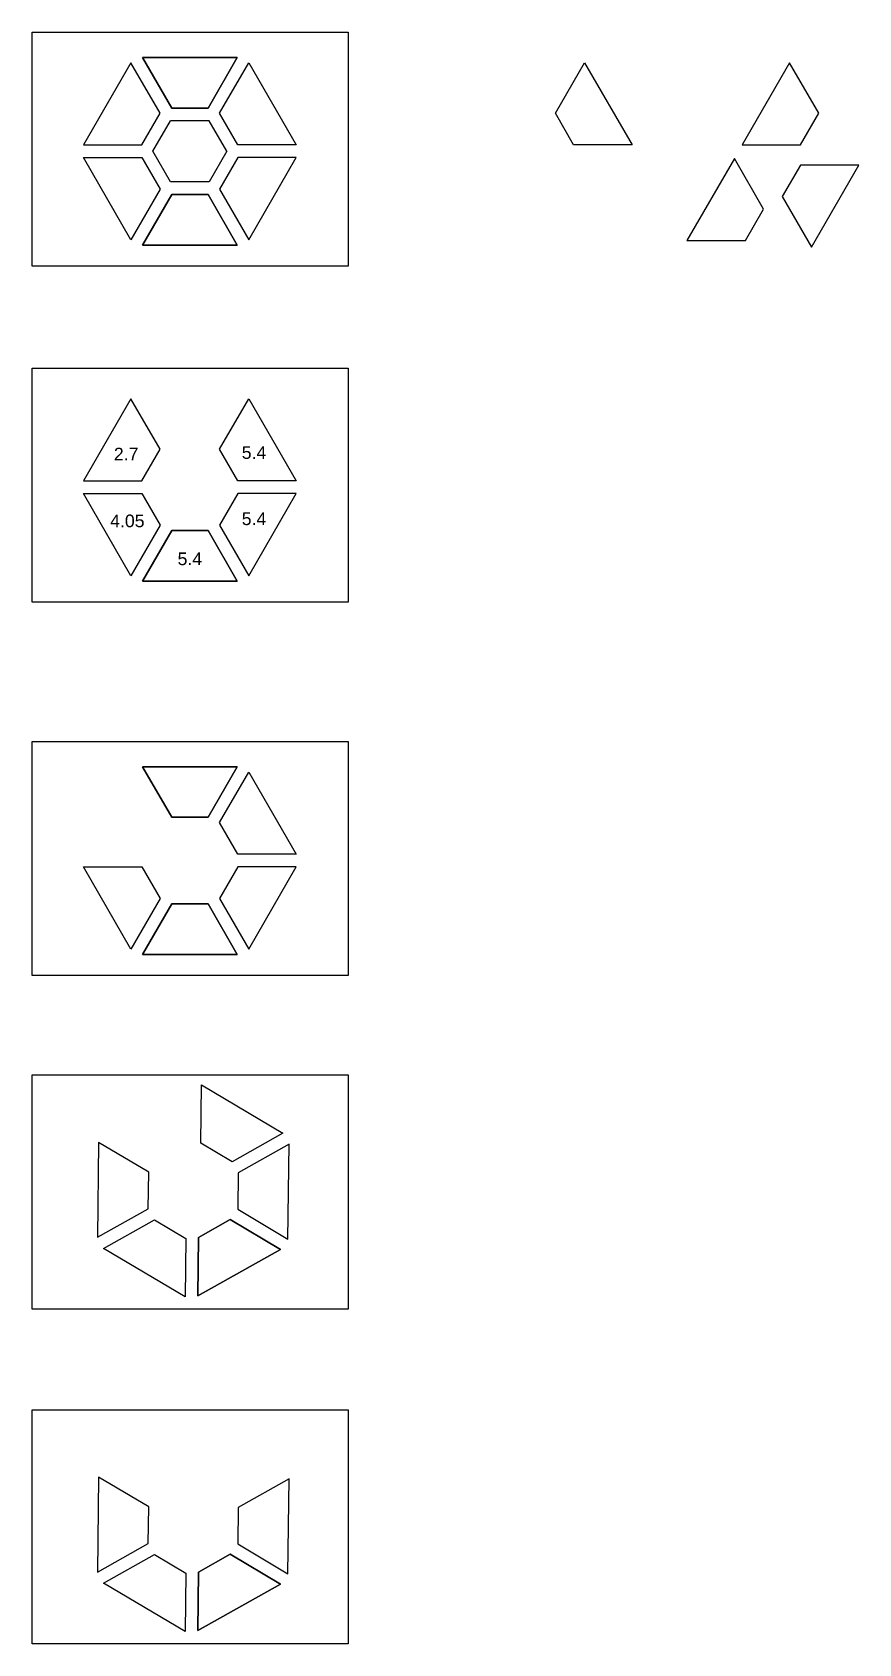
# Model space of a CAD drawing. Header units: millimetres. Extents: x -2023021 to 4454414, y -304659 to 993992.
# Drawn here: x 1904380 to 2035123, y 544082 to 798816 of the extents above; entities that cross this region are included whole.
import ezdxf

# ---------------------------------------------------------------- set-up
doc = ezdxf.new("R2010")
doc.units = ezdxf.units.MM
doc.header["$LTSCALE"] = 10
doc.header["$MEASUREMENT"] = 0
doc.styles.get("Standard").update_dxf_attribs({"font": 'arial.ttf'})

msp = doc.modelspace()

# ---------------------------------------------------------------- texts
at = {"char_height": 2000, "attachment_point": 1}
for s, insert in [('2.7', (1917296, 733132)), ('5.4', (1937523, 733375)), ('4.05', (1916710, 722574)), ('5.4', (1937523, 722913)), ('5.4', (1927373, 716581))]:
    msp.add_mtext_dynamic_manual_height_columns(s, width=4229.97, gutter_width=1, heights=[0], dxfattribs=dict(at, insert=insert))

# ---------------------------------------------------------------- linework, layer by layer
for p, q in [((1921820, 794836), (1926439, 786836)), ((1936820, 794836), (1921820, 794836)), ((1932201, 786836), (1936820, 794836)), ((1923464, 780007), (1926253, 784836)), ((1932387, 784836), (1926253, 784836)), ((1926439, 786836), (1932201, 786836)), ((1935175, 780007), (1932387, 784836)), ((1921820, 765177), (1926439, 773177)), ((1926439, 773177), (1932201, 773177)), ((1932201, 773177), (1936820, 765177)), ((1936820, 765177), (1921820, 765177))]:
    msp.add_line(p, q)
for points in [[(1904380, 761816), (1904380, 798816), (1954380, 798816), (1954380, 761816)], [(1932201, 786836), (1926439, 786836), (1921820, 794836), (1936820, 794836)], [(1924614, 785997), (1919995, 793997), (1912495, 781007), (1921732, 781007)], [(1934026, 785997), (1938645, 793997), (1946145, 781007), (1936907, 781007)], [(1990022, 781007), (1987140, 785997), (1991759, 793997), (1999259, 781007)], [(2025917, 781007), (2028798, 785997), (2024179, 793997), (2016679, 781007)], [(1921732, 779007), (1924614, 774017), (1919995, 766017), (1912495, 779007)], [(1936907, 779007), (1934026, 774017), (1938645, 766017), (1946145, 779007)], [(2017185, 765882), (2020066, 770873), (2015447, 778873), (2007947, 765882)], [(2035123, 777814), (2025885, 777814), (2023004, 772824), (2027623, 764824)], [(1932201, 773177), (1926439, 773177), (1921820, 765177), (1936820, 765177)], [(1904380, 708706), (1904380, 745706), (1954380, 745706), (1954380, 708706)], [(1921732, 727897), (1924614, 732887), (1919995, 740887), (1912495, 727897)], [(1936907, 727897), (1934026, 732887), (1938645, 740887), (1946145, 727897)], [(1912495, 725897), (1921732, 725897), (1924614, 720906), (1919995, 712906)], [(1946145, 725897), (1936907, 725897), (1934026, 720906), (1938645, 712906)], [(1921820, 712067), (1926439, 720067), (1932201, 720067), (1936820, 712067)], [(1936820, 712067), (1932201, 720067), (1926439, 720067), (1921820, 712067)], [(1904380, 649698), (1904380, 686698), (1954380, 686698), (1954380, 649698)], [(1921820, 682719), (1926439, 674719), (1932201, 674719), (1936820, 682719)], [(1936820, 682719), (1932201, 674719), (1926439, 674719), (1921820, 682719)], [(1936907, 668889), (1934026, 673880), (1938645, 681880), (1946145, 668889)], [(1912495, 666889), (1921732, 666889), (1924614, 661899), (1919995, 653899)], [(1946145, 666889), (1936907, 666889), (1934026, 661899), (1938645, 653899)], [(1921820, 653060), (1926439, 661060), (1932201, 661060), (1936820, 653060)], [(1936820, 653060), (1932201, 661060), (1926439, 661060), (1921820, 653060)], [(1904380, 596989), (1904380, 633989), (1954380, 633989), (1954380, 596989)], [(1935983, 620268), (1931030, 623213), (1931146, 632449), (1944041, 624786)], [(1922747, 612848), (1922819, 618610), (1914879, 623330), (1914689, 608331)], [(1945019, 623041), (1936961, 618524), (1936888, 612762), (1944829, 608042)], [(1915667, 606586), (1923725, 611103), (1928678, 608159), (1928561, 598923)], [(1930563, 599083), (1930680, 608320), (1935707, 611138), (1943648, 606418)], [(1943648, 606418), (1935707, 611138), (1930680, 608320), (1930563, 599083)], [(1904380, 544082), (1904380, 581082), (1954380, 581082), (1954380, 544082)], [(1922747, 559941), (1922819, 565703), (1914879, 570423), (1914689, 555424)], [(1945019, 570134), (1936961, 565617), (1936888, 559855), (1944829, 555136)], [(1915667, 553680), (1923725, 558197), (1928678, 555253), (1928561, 546016)], [(1930563, 546176), (1930680, 555413), (1935707, 558231), (1943648, 553511)], [(1943648, 553511), (1935707, 558231), (1930680, 555413), (1930563, 546176)]]:
    msp.add_lwpolyline(points, close=True)
msp.add_lwpolyline([(1935175, 780007), (1932387, 775177), (1926253, 775177), (1923464, 780007)])

msp.set_redraw_order([(e.dxf.handle, doc.entitydb.next_handle()) for e in msp.query("TEXT MTEXT ATTDEF DIMENSION ARC_DIMENSION")])  # texts and dimensions are drawn at this point

doc.saveas('drawing.dxf')
